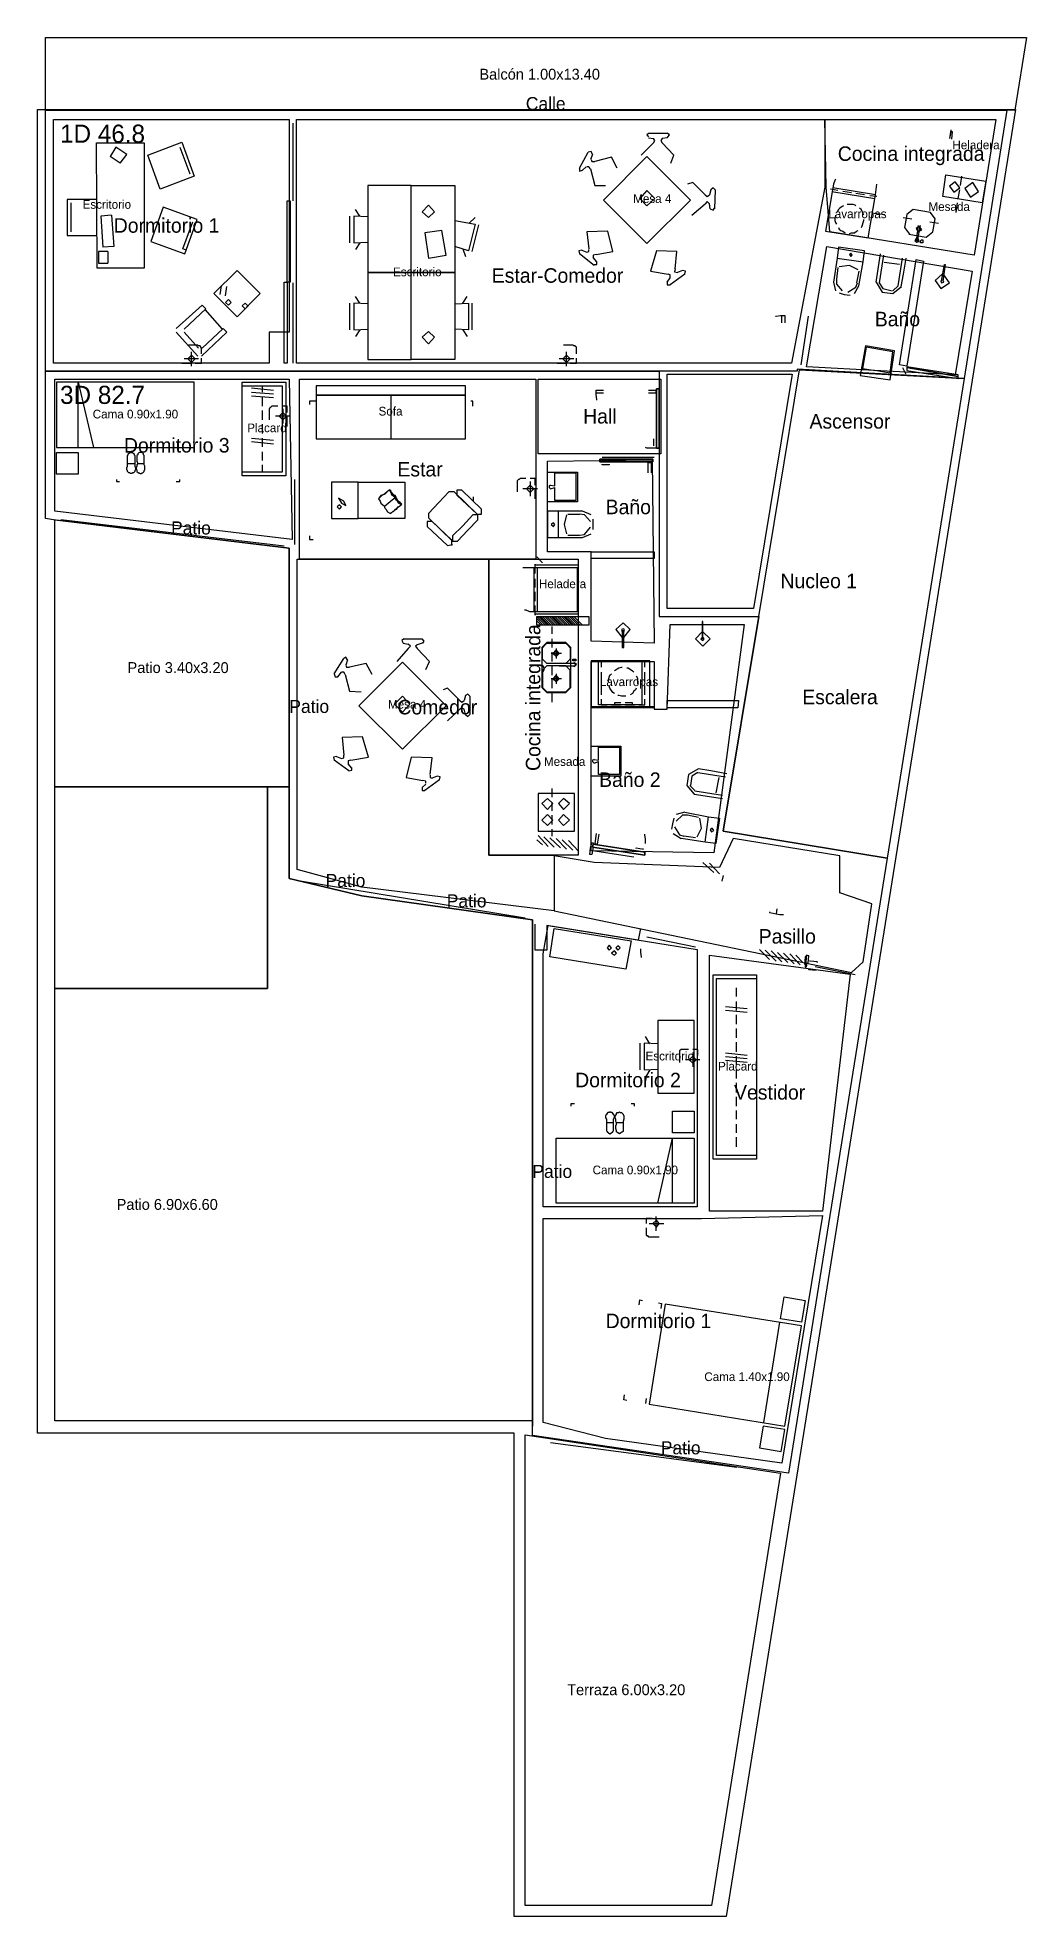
# Model space of a CAD drawing. Header units: metres. Extents: x 0 to 89.8, y 0 to 26.2.
# Drawn here: x 0 to 13.63, y 0 to 25.9 of the extents above; entities that cross this region are included whole.
import ezdxf

# ---------------------------------------------------------------- set-up
doc = ezdxf.new("R2010")
doc.units = ezdxf.units.M
for name, color, linetype in [('Trazo_Cotas', 9, 'Continuous'), ('Trazo_Entrada', 1, 'Continuous'), ('Trazo_Equipamiento', 8, 'Continuous'), ('Trazo_Estancias', 3, 'Continuous'), ('Trazo_Fachada', 30, 'Continuous'), ('Trazo_Medianeras', 8, 'Continuous'), ('Trazo_Nucleos', 252, 'Continuous'), ('Trazo_Pasillo', 9, 'Continuous'), ('Trazo_Patios', 3, 'Continuous'), ('Trazo_Puertas', 1, 'Continuous'), ('Trazo_Terreno', 7, 'Continuous'), ('Trazo_Unidad', 7, 'Continuous'), ('Trazo_Ventanas', 5, 'Continuous')]:
    doc.layers.add(name, color=color, linetype=linetype)

msp = doc.modelspace()

# ---------------------------------------------------------------- texts
at = {"layer": 'Trazo_Cotas'}
for s, p in [('Balcón 1.00x13.40', (6.09, 25.32)), ('Patio 3.40x3.20', (1.24, 17.14)), ('Patio 6.90x6.60', (1.09, 9.74)), ('Terraza 6.00x3.20', (7.3, 3.05))]:
    msp.add_text(s, height=0.15, dxfattribs=at).set_placement(p)
at = {"layer": 'Trazo_Equipamiento', "color": 8}
for s, p in [('Heladera', (12.61, 24.36)), ('Escritorio', (0.62, 23.54)), ('Mesa 4', (8.21, 23.62)), ('Mesada', (12.28, 23.51)), ('Lavarropas', (10.9, 23.41)), ('Escritorio', (4.9, 22.61)), ('Cama 0.90x1.90', (0.76, 20.65)), ('Sofa', (4.7, 20.69)), ('Placard', (2.89, 20.46)), ('Heladera', (6.91, 18.31)), ('Lavarropas', (7.75, 16.96)), ('Mesa 4', (4.83, 16.65)), ('Mesada', (6.98, 15.86)), ('Escritorio', (8.38, 11.8)), ('Placard', (9.38, 11.66)), ('Cama 0.90x1.90', (7.65, 10.23)), ('Cama 1.40x1.90', (9.19, 7.38))]:
    msp.add_text(s, height=0.12, dxfattribs=at).set_placement(p)
at = {"layer": 'Trazo_Estancias', "color": 30}
msp.add_text('Cocina integrada', height=0.2, dxfattribs=at).set_placement((11.03, 24.2))
at = {"layer": 'Trazo_Estancias', "color": 5}
for s, p in [('Dormitorio 1', (1.05, 23.21)), ('Dormitorio 3', (1.19, 20.18)), ('Dormitorio 2', (7.41, 11.43)), ('Dormitorio 1', (7.83, 8.11))]:
    msp.add_text(s, height=0.2, dxfattribs=at).set_placement(p)
at = {"layer": 'Trazo_Estancias', "color": 2}
for s, p in [('Estar-Comedor', (6.26, 22.52)), ('Estar', (4.96, 19.85))]:
    msp.add_text(s, height=0.2, dxfattribs=at).set_placement(p)
at = {"layer": 'Trazo_Estancias', "color": 4}
for s, p in [('Baño', (11.54, 21.92)), ('Baño', (7.83, 19.33)), ('Baño 2', (7.74, 15.57))]:
    msp.add_text(s, height=0.2, dxfattribs=at).set_placement(p)
at = {"layer": 'Trazo_Estancias', "color": 8}
for s, p in [('Hall', (7.52, 20.58)), ('Pasillo', (9.94, 13.41))]:
    msp.add_text(s, height=0.2, dxfattribs=at).set_placement(p)
at = {"layer": 'Trazo_Estancias', "color": 30}
msp.add_text('Cocina integrada', height=0.2, rotation=90, dxfattribs=at).set_placement((6.93, 15.79))
at = {"layer": 'Trazo_Estancias', "color": 40}
msp.add_text('Comedor', height=0.2, dxfattribs=at).set_placement((4.96, 16.57))
at = {"layer": 'Trazo_Estancias', "color": 6}
msp.add_text('Vestidor', height=0.2, dxfattribs=at).set_placement((9.6, 11.26))
at = {"layer": 'Trazo_Fachada'}
for s, p in [('Calle', (6.73, 24.9)), ('Patio', (1.84, 19.05)), ('Patio', (3.47, 16.59)), ('Patio', (3.97, 14.19)), ('Patio', (5.64, 13.91)), ('Patio', (6.82, 10.18)), ('Patio', (8.59, 6.37))]:
    msp.add_text(s, height=0.18, dxfattribs=at).set_placement(p)
at = {"layer": 'Trazo_Nucleos'}
for s, p in [('Ascensor', (10.64, 20.51)), ('Nucleo 1', (10.24, 18.31)), ('Escalera', (10.54, 16.71))]:
    msp.add_text(s, height=0.2, dxfattribs=at).set_placement(p)
at = {"layer": 'Trazo_Unidad'}
for s, p in [('1D 46.8', (0.31, 24.45)), ('3D 82.7', (0.31, 20.85))]:
    msp.add_text(s, height=0.25, dxfattribs=at).set_placement(p)

# ---------------------------------------------------------------- linework, layer by layer
at = {"layer": 'Trazo_Cotas'}
for points in [[(13.63, 25.9), (13.47, 24.9), (0.11, 24.9), (0.11, 25.9)], [(3.47, 18.86), (3.47, 15.57), (0.24, 15.57), (0.24, 19.25)], [(6.82, 13.74), (6.82, 6.83), (0.24, 6.83), (0.24, 12.79), (3.17, 12.79), (3.17, 15.57), (3.47, 15.57), (3.47, 14.31), (4.47, 14.07)], [(10.24, 6.11), (9.29, 0.15), (6.72, 0.15), (6.72, 6.64)]]:
    msp.add_lwpolyline(points, close=True, dxfattribs=at)
at = {"layer": 'Trazo_Entrada'}
for p, q in [((10.37, 21.3), (9.57, 21.3)), ((8.57, 21.11), (8.57, 20.26))]:
    msp.add_line(p, q, dxfattribs=at)
at = {"layer": 'Trazo_Equipamiento', "color": 8}
for p, q in [((12.59, 24.63), (12.57, 24.51)), ((12.59, 24.6), (12.57, 24.51)), ((11.55, 23.73), (11.57, 23.88)), ((12.72, 23.86), (12.74, 23.99)), ((11.03, 23.79), (10.93, 23.81)), ((10.95, 23.78), (11.54, 23.68)), ((11.22, 23.76), (11.1, 23.78)), ((11.4, 23.73), (11.28, 23.75)), ((11.57, 23.71), (11.47, 23.72)), ((12.66, 23.49), (12.68, 23.62)), ((12.69, 23.68), (12.71, 23.8)), ((11.53, 23.48), (11.68, 23.46)), ((11.93, 23.42), (12.05, 23.4)), ((11.98, 23.46), (11.95, 23.28)), ((12.07, 23.53), (11.98, 23.46)), ((12.31, 23.49), (12.07, 23.53)), ((12.3, 23.36), (12.42, 23.34)), ((12.37, 23.4), (12.31, 23.49)), ((12.34, 23.22), (12.37, 23.4)), ((11.95, 23.28), (12.02, 23.19)), ((12.01, 23.19), (12.25, 23.15)), ((12.14, 23.31), (12.11, 23.1)), ((12.13, 23.1), (12.17, 23.31)), ((12.25, 23.15), (12.34, 23.22)), ((11.02, 22.86), (11.38, 22.81)), ((11.56, 22.53), (11.62, 22.92)), ((11.66, 22.9), (11.6, 22.52)), ((11.88, 22.77), (11.67, 22.8)), ((11.86, 22.48), (11.92, 22.86)), ((11.03, 22.73), (11.01, 22.57)), ((11.01, 22.57), (11.01, 22.5)), ((11.19, 22.76), (11.05, 22.74)), ((11.31, 22.7), (11.19, 22.76)), ((11.32, 22.68), (11.29, 22.52)), ((10.97, 22.53), (11, 22.41)), ((11.01, 22.5), (11.09, 22.41)), ((11.05, 22.38), (11.12, 22.36)), ((11.12, 22.36), (11.2, 22.35)), ((11.17, 22.39), (11.28, 22.46)), ((11.26, 22.37), (11.32, 22.48)), ((11.28, 22.46), (11.3, 22.52)), ((11.56, 22.53), (11.64, 22.39)), ((11.6, 22.52), (11.65, 22.44)), ((11.64, 22.39), (11.79, 22.37)), ((11.65, 22.44), (11.78, 22.41)), ((11.79, 22.41), (11.86, 22.48)), ((11.79, 22.37), (11.91, 22.47)), ((10.26, 21.97), (10.26, 22.07)), ((2.12, 21.37), (2.12, 21.57)), ((7.29, 21.37), (7.29, 21.57)), ((1.99, 21.41), (2.11, 21.41)), ((2.22, 21.47), (2.02, 21.47)), ((7.16, 21.41), (7.28, 21.41)), ((7.39, 21.47), (7.19, 21.47)), ((11.92, 21.35), (11.97, 21.26)), ((7.8, 21), (7.7, 21)), ((3.38, 20.78), (3.38, 20.58)), ((3.48, 20.68), (3.28, 20.68)), ((3.44, 20.54), (3.44, 20.67)), ((6.79, 19.78), (6.79, 19.58)), ((7.07, 19.73), (7.13, 19.72)), ((7.07, 19.68), (7.13, 19.7)), ((6.89, 19.68), (6.69, 19.68)), ((6.86, 19.54), (6.86, 19.67)), ((7.18, 19.01), (7.18, 19.37)), ((7.29, 19.32), (7.26, 19.19)), ((7.26, 19.19), (7.29, 19.06)), ((7.31, 19.33), (7.47, 19.33)), ((7.54, 19.32), (7.47, 19.33)), ((7.63, 19.32), (7.51, 19.37)), ((7.62, 19.23), (7.54, 19.32)), ((7.66, 19.19), (7.66, 19.26)), ((7.66, 19.12), (7.66, 19.19)), ((7.31, 19.04), (7.47, 19.04)), ((7.47, 19.04), (7.54, 19.05)), ((7.51, 19.01), (7.63, 19.06)), ((7.54, 19.05), (7.62, 19.15)), ((6.88, 18.74), (6.96, 18.66)), ((6.84, 18.59), (6.69, 18.59)), ((6.86, 18.51), (6.86, 18.64)), ((6.86, 18.32), (6.86, 18.44)), ((6.89, 17.99), (6.89, 18.59)), ((6.86, 18.13), (6.86, 18.26)), ((6.86, 17.94), (6.86, 18.07)), ((6.88, 17.92), (7, 17.8)), ((6.88, 17.89), (6.97, 17.8)), ((6.91, 17.92), (7.03, 17.8)), ((6.93, 17.92), (7.05, 17.8)), ((6.96, 17.92), (7.08, 17.8)), ((6.99, 17.92), (7.11, 17.8)), ((7.02, 17.92), (7.14, 17.8)), ((7.05, 17.92), (7.17, 17.8)), ((7.08, 17.92), (7.2, 17.8)), ((7.1, 17.92), (7.22, 17.8)), ((7.13, 17.92), (7.25, 17.8)), ((7.16, 17.92), (7.28, 17.8)), ((7.19, 17.92), (7.31, 17.8)), ((7.22, 17.92), (7.34, 17.8)), ((7.25, 17.92), (7.37, 17.8)), ((7.27, 17.92), (7.39, 17.8)), ((7.3, 17.92), (7.42, 17.8)), ((7.33, 17.92), (7.45, 17.8)), ((7.36, 17.92), (7.48, 17.8)), ((7.39, 17.92), (7.51, 17.8)), ((6.88, 17.86), (6.94, 17.8)), ((7.09, 17.78), (7.09, 17.68)), ((7.02, 17.56), (6.95, 17.49)), ((6.95, 17.49), (6.95, 16.94)), ((7.02, 17.56), (6.96, 17.49)), ((6.96, 17.33), (6.96, 17.49)), ((7.28, 17.56), (7.02, 17.56)), ((7.02, 17.55), (7.28, 17.55)), ((7.22, 17.41), (7.08, 17.41)), ((7.09, 17.61), (7.09, 17.49)), ((7.09, 17.43), (7.09, 17.3)), ((7.15, 17.48), (7.15, 17.34)), ((7.35, 17.49), (7.28, 17.56)), ((7.34, 17.49), (7.28, 17.56)), ((7.34, 17.49), (7.34, 17.33)), ((7.35, 16.94), (7.35, 17.49)), ((6.96, 17.33), (7.02, 17.27)), ((7.02, 17.24), (6.96, 17.18)), ((6.96, 17.18), (6.96, 16.94)), ((7.28, 17.27), (7.02, 17.27)), ((7.28, 17.24), (7.02, 17.24)), ((7.09, 17.24), (7.09, 17.11)), ((7.15, 17.13), (7.15, 16.99)), ((7.4, 17.27), (7.19, 17.27)), ((7.19, 17.24), (7.4, 17.24)), ((7.28, 17.27), (7.34, 17.33)), ((7.34, 17.18), (7.28, 17.24)), ((7.34, 16.94), (7.34, 17.18)), ((7.77, 17.15), (7.77, 17.03)), ((8.04, 17.3), (7.91, 17.3)), ((8.23, 17.3), (8.1, 17.3)), ((8.37, 17.03), (8.37, 17.15)), ((6.95, 16.94), (7.02, 16.87)), ((6.96, 16.94), (7.02, 16.88)), ((7.02, 16.88), (7.28, 16.88)), ((7.02, 16.87), (7.28, 16.87)), ((7.22, 17.06), (7.08, 17.06)), ((7.09, 17.05), (7.09, 16.93)), ((7.09, 16.86), (7.09, 16.74)), ((7.28, 16.87), (7.35, 16.94)), ((7.28, 16.88), (7.34, 16.94)), ((7.77, 16.97), (7.77, 16.84)), ((8.37, 16.84), (8.37, 16.97)), ((7.77, 16.78), (7.77, 16.7)), ((7.77, 16.7), (7.85, 16.7)), ((7.91, 16.7), (8.04, 16.7)), ((7.95, 16.7), (8.04, 16.7)), ((8.1, 16.7), (8.23, 16.7)), ((7.67, 15.95), (7.73, 15.94)), ((7.67, 15.9), (7.73, 15.92)), ((9.11, 15.82), (8.97, 15.74)), ((7.09, 15.55), (7.09, 15.43)), ((8.97, 15.74), (8.95, 15.59)), ((8.95, 15.59), (9.05, 15.47)), ((8.99, 15.59), (9.06, 15.52)), ((9.02, 15.72), (9, 15.59)), ((9.1, 15.77), (9.02, 15.72)), ((9.1, 15.77), (9.48, 15.71)), ((9.39, 15.7), (9.35, 15.49)), ((7.09, 15.36), (7.09, 15.24)), ((9.05, 15.47), (9.44, 15.41)), ((9.44, 15.45), (9.06, 15.51)), ((7.09, 15.18), (7.09, 15.05)), ((8.75, 15.06), (8.74, 14.99)), ((8.77, 15.14), (8.75, 15.06)), ((8.92, 15.22), (8.8, 15.19)), ((8.89, 15.18), (8.8, 15.1)), ((8.96, 15.18), (8.89, 15.18)), ((9.11, 15.15), (8.96, 15.18)), ((9.15, 15), (9.13, 15.14)), ((9.2, 14.81), (9.25, 15.16)), ((6.88, 14.84), (6.96, 14.77)), ((6.9, 14.9), (7.04, 14.75)), ((6.98, 14.88), (7.12, 14.74)), ((7.06, 14.87), (7.21, 14.73)), ((7.09, 14.99), (7.09, 14.89)), ((7.15, 14.86), (7.29, 14.71)), ((7.23, 14.84), (7.38, 14.7)), ((7.32, 14.83), (7.46, 14.68)), ((8.76, 14.93), (8.87, 14.86)), ((8.78, 15.02), (8.85, 14.91)), ((8.85, 14.91), (8.91, 14.89)), ((9.07, 14.87), (8.91, 14.89)), ((9.09, 14.88), (9.15, 15)), ((9.17, 14.53), (9.32, 14.39)), ((9.26, 14.52), (9.4, 14.37)), ((9.45, 14.35), (9.43, 14.27)), ((10.19, 13.89), (10.18, 13.82)), ((9.95, 13.33), (10.09, 13.19)), ((10.03, 13.32), (10.18, 13.17)), ((10.11, 13.31), (10.26, 13.16)), ((10.2, 13.29), (10.34, 13.15)), ((10.28, 13.28), (10.43, 13.13)), ((10.37, 13.27), (10.51, 13.12)), ((10.45, 13.25), (10.55, 13.15)), ((9.13, 11.81), (8.93, 11.81)), ((9.03, 11.91), (9.03, 11.71)), ((8.52, 9.65), (8.52, 9.45)), ((8.43, 9.55), (8.63, 9.55))]:
    msp.add_line(p, q, dxfattribs=at)
at = {"layer": 'Trazo_Equipamiento', "color": 9}
for p, q in [((0.82, 22.72), (0.81, 24.45)), ((0.81, 24.45), (1.47, 24.45)), ((1.47, 24.45), (1.47, 22.72)), ((1.52, 24.28), (1.99, 24.46)), ((1.96, 24.39), (2.1, 24.02)), ((8.49, 24.45), (8.32, 24.28)), ((8.42, 24.52), (8.49, 24.51)), ((8.43, 24.58), (8.68, 24.58)), ((8.68, 24.52), (8.61, 24.51)), ((8.77, 24.28), (8.61, 24.45)), ((1.14, 24.17), (1, 24.26)), ((1.14, 24.17), (1.23, 24.29)), ((1.69, 23.81), (1.52, 24.28)), ((7.47, 24.1), (7.59, 24.32)), ((7.51, 24.07), (7.56, 24.12)), ((7.65, 24.29), (7.62, 24.22)), ((7.62, 24.09), (7.68, 23.86)), ((7.91, 24.25), (7.68, 24.19)), ((7.99, 24.1), (7.91, 24.25)), ((8.73, 24.17), (8.77, 24.28)), ((7.68, 23.86), (7.83, 23.86)), ((9.03, 23.9), (8.96, 23.88)), ((9.2, 23.73), (9.03, 23.9)), ((0.81, 23.67), (0.41, 23.67)), ((0.46, 23.62), (0.46, 23.22)), ((9.02, 23.45), (9.2, 23.61)), ((9.28, 23.8), (9.26, 23.73)), ((9.27, 23.54), (9.26, 23.61)), ((9.34, 23.8), (9.33, 23.54)), ((1.02, 23.45), (0.87, 23.44)), ((0.87, 23.44), (0.9, 23.01)), ((1.02, 23.45), (1.05, 23.02)), ((1.73, 23.56), (1.56, 23.09)), ((2.2, 23.39), (1.73, 23.56)), ((2.03, 22.92), (2.2, 23.39)), ((4.3, 23.44), (4.3, 23.07)), ((4.44, 23.44), (4.38, 23.53)), ((5.95, 23.34), (6.03, 23.42)), ((5.99, 22.95), (6.08, 23.32)), ((1.56, 23.09), (2.03, 22.92)), ((4.44, 23.07), (4.38, 22.98)), ((7.57, 23.22), (7.6, 22.99)), ((0.97, 22.95), (0.84, 22.95)), ((1.05, 23.02), (0.9, 23.01)), ((0.97, 22.95), (0.97, 22.79)), ((5.86, 22.99), (5.9, 22.88)), ((7.67, 22.76), (7.47, 22.92)), ((7.5, 22.97), (7.57, 22.94)), ((7.71, 22.81), (7.66, 22.87)), ((7.7, 22.91), (7.93, 22.95)), ((8.79, 22.71), (8.81, 22.95)), ((1.47, 22.72), (0.82, 22.72)), ((8.45, 22.68), (8.69, 22.64)), ((8.68, 22.53), (8.72, 22.59)), ((8.92, 22.64), (8.72, 22.49)), ((8.89, 22.69), (8.82, 22.66)), ((2.53, 22.48), (2.51, 22.36)), ((2.59, 22.34), (2.61, 22.47)), ((4.44, 22.24), (4.38, 22.33)), ((5.86, 22.24), (5.92, 22.33)), ((1.91, 21.89), (2.27, 22.21)), ((2.55, 21.88), (2.31, 22.15)), ((4.3, 22.24), (4.3, 21.87)), ((5.99, 21.87), (5.99, 22.24)), ((2.21, 21.51), (1.91, 21.84)), ((2.02, 21.84), (2.22, 21.62)), ((4.44, 21.87), (4.38, 21.78)), ((5.86, 21.87), (5.92, 21.78)), ((0.56, 20.25), (0.56, 21.15)), ((0.56, 21.15), (0.77, 20.25)), ((2.95, 21.07), (3.25, 21.04)), ((2.95, 21.07), (3.25, 21.04)), ((2.95, 21.01), (3.25, 20.99)), ((2.95, 21.01), (3.25, 20.99)), ((3.1, 21.01), (3.1, 21.1)), ((3.1, 21.01), (3.1, 21.1)), ((2.95, 20.96), (3.25, 20.94)), ((2.95, 20.96), (3.25, 20.94)), ((3.1, 20.82), (3.1, 20.94)), ((3.1, 20.82), (3.1, 20.94)), ((3.1, 20.63), (3.1, 20.76)), ((3.1, 20.63), (3.1, 20.76)), ((4.87, 20.97), (4.87, 20.37)), ((3.1, 20.44), (3.1, 20.57)), ((3.1, 20.44), (3.1, 20.57)), ((2.95, 20.38), (3.25, 20.35)), ((2.95, 20.38), (3.25, 20.35)), ((2.95, 20.33), (3.25, 20.3)), ((2.95, 20.33), (3.25, 20.3)), ((3.1, 20.26), (3.1, 20.38)), ((3.1, 20.26), (3.1, 20.38)), ((1.24, 20.03), (1.34, 20.03)), ((1.38, 20.03), (1.47, 20.03)), ((3.1, 20.07), (3.1, 20.19)), ((3.1, 20.07), (3.1, 20.19)), ((3.1, 19.91), (3.1, 20.01)), ((3.1, 19.91), (3.1, 20.01)), ((5.39, 19.34), (5.53, 19.49)), ((5.67, 19.64), (5.53, 19.49)), ((5.74, 19.64), (5.67, 19.64)), ((6.07, 19.32), (5.74, 19.64)), ((5.85, 19.66), (5.78, 19.66)), ((5.78, 19.66), (5.78, 19.59)), ((5.78, 19.59), (6.06, 19.33)), ((6.12, 19.4), (5.85, 19.66)), ((6.01, 19.51), (6.01, 19.57)), ((5.37, 19.23), (5.37, 19.16)), ((5.44, 19.23), (5.37, 19.23)), ((5.39, 19.34), (5.39, 19.28)), ((5.72, 18.96), (5.39, 19.28)), ((5.44, 19.23), (5.71, 18.97)), ((6.06, 19.33), (6.12, 19.33)), ((6.12, 19.33), (6.12, 19.4)), ((5.65, 18.9), (5.37, 19.16)), ((5.65, 18.9), (5.72, 18.91)), ((5.71, 18.9), (5.71, 18.97)), ((5.11, 17.48), (4.95, 17.3)), ((5.04, 17.55), (5.11, 17.54)), ((5.05, 17.61), (5.3, 17.61)), ((5.3, 17.55), (5.23, 17.53)), ((5.4, 17.3), (5.23, 17.48)), ((4.09, 17.13), (4.22, 17.34)), ((4.14, 17.09), (4.19, 17.15)), ((4.24, 17.12), (4.3, 16.89)), ((4.27, 17.32), (4.25, 17.25)), ((4.53, 17.27), (4.3, 17.22)), ((4.61, 17.12), (4.53, 17.27)), ((5.35, 17.19), (5.4, 17.3)), ((4.3, 16.89), (4.46, 16.88)), ((5.65, 16.93), (5.59, 16.91)), ((5.82, 16.76), (5.65, 16.93)), ((5.65, 16.48), (5.82, 16.64)), ((5.9, 16.83), (5.88, 16.76)), ((5.9, 16.57), (5.88, 16.64)), ((5.96, 16.82), (5.96, 16.57)), ((4.2, 16.25), (4.22, 16.01)), ((4.29, 15.79), (4.09, 15.94)), ((4.12, 15.99), (4.19, 15.96)), ((4.33, 15.83), (4.28, 15.89)), ((4.32, 15.94), (4.56, 15.98)), ((5.41, 15.74), (5.44, 15.97)), ((5.08, 15.7), (5.31, 15.66)), ((5.3, 15.56), (5.35, 15.61)), ((5.54, 15.67), (5.34, 15.52)), ((5.51, 15.72), (5.44, 15.69)), ((9.63, 12.8), (9.63, 12.68)), ((9.63, 12.8), (9.63, 12.68)), ((9.78, 12.51), (9.48, 12.54)), ((9.78, 12.51), (9.48, 12.54)), ((9.78, 12.46), (9.48, 12.49)), ((9.78, 12.46), (9.48, 12.49)), ((9.63, 12.61), (9.63, 12.49)), ((9.63, 12.61), (9.63, 12.49)), ((9.63, 12.43), (9.63, 12.3)), ((9.63, 12.43), (9.63, 12.3)), ((9.63, 12.24), (9.63, 12.11)), ((9.63, 12.24), (9.63, 12.11)), ((8.3, 12.04), (8.3, 11.67)), ((8.44, 12.03), (8.38, 12.13)), ((9.63, 12.05), (9.63, 11.92)), ((9.63, 12.05), (9.63, 11.92)), ((8.44, 11.67), (8.38, 11.57)), ((9.78, 11.87), (9.48, 11.9)), ((9.78, 11.87), (9.48, 11.9)), ((9.78, 11.82), (9.48, 11.85)), ((9.78, 11.82), (9.48, 11.85)), ((9.78, 11.77), (9.48, 11.8)), ((9.78, 11.77), (9.48, 11.8)), ((9.63, 11.86), (9.63, 11.74)), ((9.63, 11.86), (9.63, 11.74)), ((9.63, 11.67), (9.63, 11.55)), ((9.63, 11.67), (9.63, 11.55)), ((9.63, 11.49), (9.63, 11.36)), ((9.63, 11.49), (9.63, 11.36)), ((9.63, 11.3), (9.63, 11.17)), ((9.63, 11.3), (9.63, 11.17)), ((7.94, 10.94), (7.85, 10.94)), ((8.07, 10.94), (7.98, 10.94)), ((9.63, 11.11), (9.63, 10.99)), ((9.63, 11.11), (9.63, 10.99)), ((9.63, 10.92), (9.63, 10.8)), ((9.63, 10.92), (9.63, 10.8)), ((8.55, 9.83), (8.75, 10.73)), ((8.75, 9.83), (8.75, 10.73)), ((9.63, 10.74), (9.63, 10.61)), ((9.63, 10.74), (9.63, 10.61)), ((10.01, 6.81), (10.23, 8.19)), ((8.39, 7.14), (8.38, 7.07))]:
    msp.add_line(p, q, dxfattribs=at)
for points in [[(1.23, 24.29), (1.08, 24.39), (1, 24.26)], [(1.99, 24.46), (2.16, 23.99), (1.69, 23.81)], [(8.43, 24.58), (8.4, 24.56), (8.42, 24.53)], [(8.49, 24.45), (8.51, 24.48), (8.49, 24.51)], [(8.61, 24.51), (8.59, 24.48), (8.61, 24.45)], [(8.68, 24.52), (8.71, 24.56), (8.68, 24.58)], [(7.47, 24.1), (7.47, 24.06), (7.51, 24.07)], [(7.62, 24.09), (7.6, 24.12), (7.57, 24.12)], [(7.65, 24.29), (7.63, 24.33), (7.59, 24.32)], [(7.63, 24.22), (7.64, 24.19), (7.68, 24.19)], [(9.34, 23.8), (9.31, 23.83), (9.28, 23.8)], [(0.41, 23.67), (0.41, 23.17), (0.81, 23.17)], [(9.2, 23.73), (9.23, 23.71), (9.26, 23.73)], [(9.26, 23.61), (9.23, 23.64), (9.2, 23.61)], [(2.05, 22.97), (2, 22.99), (2.14, 23.36)], [(4.55, 23.43), (4.36, 23.44), (4.36, 23.07), (4.55, 23.08)], [(5.75, 23.38), (6.03, 23.33), (5.94, 22.96), (5.75, 23.02)], [(9.27, 23.54), (9.31, 23.52), (9.33, 23.55)], [(7.93, 22.95), (7.86, 23.23), (7.57, 23.22)], [(0.84, 22.95), (0.84, 22.79), (0.97, 22.79)], [(7.5, 22.97), (7.46, 22.96), (7.47, 22.92)], [(7.57, 22.94), (7.6, 22.95), (7.6, 22.98)], [(7.7, 22.91), (7.66, 22.9), (7.66, 22.87)], [(7.67, 22.77), (7.71, 22.77), (7.71, 22.81)], [(8.81, 22.95), (8.53, 22.96), (8.45, 22.68)], [(8.72, 22.59), (8.72, 22.63), (8.69, 22.64)], [(8.79, 22.71), (8.78, 22.67), (8.82, 22.66)], [(8.92, 22.64), (8.93, 22.68), (8.89, 22.69)], [(8.68, 22.53), (8.68, 22.49), (8.72, 22.49)], [(2.27, 22.21), (2.32, 22.16), (2.02, 21.88)], [(4.55, 22.23), (4.36, 22.24), (4.36, 21.87), (4.55, 21.88)], [(5.75, 22.23), (5.94, 22.24), (5.94, 21.87), (5.75, 21.88)], [(2.27, 21.62), (2.56, 21.89), (2.61, 21.84), (2.26, 21.51)], [(3.84, 20.89), (3.75, 20.89), (3.75, 20.84)], [(6, 20.82), (6, 20.89), (5.97, 20.89)], [(1.09, 19.81), (1.09, 19.78), (1.13, 19.78)], [(1.91, 19.78), (1.96, 19.78), (1.96, 19.81)], [(4.7, 19.54), (4.75, 19.59), (4.79, 19.61), (4.83, 19.65), (4.85, 19.66), (4.87, 19.63), (4.88, 19.6), (4.91, 19.58), (4.93, 19.56)], [(4.7, 19.54), (4.72, 19.51), (4.73, 19.48), (4.76, 19.46), (4.78, 19.44)], [(4.71, 19.55), (4.72, 19.57), (4.74, 19.59), (4.78, 19.61), (4.8, 19.63), (4.82, 19.64), (4.84, 19.66), (4.86, 19.67), (4.87, 19.64), (4.89, 19.61), (4.92, 19.59), (4.94, 19.57)], [(4.86, 19.34), (4.83, 19.36), (4.81, 19.39), (4.79, 19.41), (4.78, 19.44), (4.94, 19.57)], [(4.86, 19.34), (4.87, 19.35), (4.91, 19.37), (4.93, 19.39), (4.95, 19.4), (4.96, 19.42), (4.98, 19.43), (5.02, 19.47), (5, 19.49), (4.97, 19.51), (4.95, 19.54), (4.94, 19.57)], [(4.86, 19.34), (4.88, 19.35), (4.9, 19.37), (4.92, 19.38), (4.93, 19.4), (4.95, 19.41), (4.97, 19.43), (4.99, 19.44), (5.01, 19.46), (4.98, 19.48), (4.96, 19.51), (4.94, 19.53), (4.93, 19.56)], [(6, 19.32), (5.86, 19.17), (5.72, 19.03)], [(5.79, 18.96), (5.93, 19.11), (6.07, 19.25)], [(6.07, 19.25), (6.07, 19.32), (6, 19.32)], [(3.75, 19.03), (3.75, 18.98), (3.8, 18.98)], [(5.72, 19.03), (5.72, 18.96), (5.79, 18.96)], [(4.27, 17.32), (4.25, 17.36), (4.22, 17.34)], [(5.05, 17.61), (5.02, 17.59), (5.04, 17.55)], [(5.11, 17.48), (5.14, 17.51), (5.11, 17.54)], [(5.23, 17.53), (5.21, 17.51), (5.23, 17.48)], [(5.31, 17.55), (5.33, 17.58), (5.3, 17.61)], [(4.09, 17.13), (4.1, 17.09), (4.14, 17.09)], [(4.24, 17.12), (4.22, 17.15), (4.19, 17.15)], [(4.25, 17.25), (4.26, 17.22), (4.3, 17.22)], [(5.96, 16.82), (5.93, 16.85), (5.9, 16.83)], [(5.82, 16.76), (5.85, 16.74), (5.88, 16.76)], [(5.88, 16.64), (5.85, 16.66), (5.82, 16.64)], [(5.9, 16.57), (5.93, 16.54), (5.96, 16.57)], [(4.56, 15.98), (4.48, 16.26), (4.2, 16.25)], [(4.12, 15.99), (4.08, 15.98), (4.09, 15.94)], [(4.19, 15.96), (4.22, 15.97), (4.22, 16.01)], [(4.32, 15.94), (4.28, 15.93), (4.28, 15.89)], [(4.29, 15.79), (4.33, 15.8), (4.33, 15.84)], [(5.44, 15.97), (5.15, 15.98), (5.08, 15.7)], [(5.3, 15.56), (5.3, 15.52), (5.34, 15.52)], [(5.35, 15.62), (5.35, 15.65), (5.31, 15.66)], [(5.41, 15.73), (5.41, 15.7), (5.44, 15.69)], [(5.54, 15.67), (5.55, 15.71), (5.51, 15.72)], [(8.55, 12.03), (8.36, 12.04), (8.36, 11.67), (8.55, 11.68)], [(7.4, 11.2), (7.35, 11.2), (7.35, 11.17)], [(8.23, 11.17), (8.23, 11.2), (8.18, 11.2)], [(8.29, 8.43), (8.3, 8.5), (8.34, 8.49)], [(8.56, 8.46), (8.6, 8.45), (8.59, 8.38)], [(8.12, 7.11), (8.08, 7.12), (8.09, 7.19)]]:
    msp.add_lwpolyline(points, dxfattribs=at)
at = {"layer": 'Trazo_Equipamiento', "color": 8}
for points in [[(12.6, 24.5), (12.61, 24.6), (12.59, 24.6)], [(11, 23.95), (10.99, 23.93), (10.97, 23.88), (10.96, 23.83)], [(11.11, 23.58), (11.09, 23.57), (11.06, 23.55), (11.04, 23.53), (11.02, 23.5)], [(11.28, 23.58), (11.27, 23.59), (11.24, 23.6), (11.16, 23.6)], [(11, 23.45), (11, 23.44), (10.99, 23.41), (10.99, 23.38), (11, 23.35), (11.01, 23.33)], [(11.39, 23.45), (11.38, 23.47), (11.37, 23.5), (11.35, 23.53), (11.33, 23.55)], [(11.35, 23.28), (11.36, 23.29), (11.39, 23.38), (11.39, 23.39)], [(11.04, 23.28), (11.05, 23.26), (11.07, 23.24), (11.1, 23.23), (11.13, 23.21)], [(11.19, 23.2), (11.22, 23.21), (11.26, 23.21), (11.29, 23.23), (11.31, 23.24)], [(12.11, 23.13), (12.09, 23.1), (12.12, 23.08), (12.15, 23.09), (12.14, 23.13)], [(12.11, 23.12), (12.1, 23.1), (12.12, 23.08), (12.14, 23.09), (12.14, 23.12)], [(11.32, 22.48), (11.38, 22.81), (11.4, 22.96), (11.04, 23.01), (11.02, 22.86), (10.97, 22.53)], [(11.97, 22.86), (11.93, 22.64), (11.9, 22.47)], [(12.47, 22.64), (12.37, 22.55), (12.45, 22.44), (12.57, 22.52), (12.49, 22.63)], [(12.46, 22.56), (12.45, 22.54), (12.46, 22.52), (12.49, 22.53), (12.48, 22.56)], [(12.46, 22.54), (12.5, 22.77), (12.51, 22.77), (12.48, 22.54)], [(10.17, 22.06), (10.18, 22.06), (10.24, 22.07), (10.3, 22.07)], [(10.26, 22.07), (10.3, 22.07), (10.3, 21.97)], [(2.26, 21.54), (2.26, 21.62), (2.25, 21.63), (2.25, 21.64), (2.24, 21.64), (2.24, 21.65), (2.22, 21.65), (2.21, 21.66), (2.08, 21.66)], [(7.43, 21.54), (7.43, 21.63), (7.42, 21.64), (7.41, 21.64), (7.41, 21.65), (7.39, 21.65), (7.38, 21.66), (7.25, 21.66)], [(11.57, 21.31), (11.75, 21.28), (11.79, 21.57), (11.42, 21.63), (11.37, 21.34), (11.55, 21.31)], [(2.17, 21.41), (2.26, 21.41), (2.26, 21.48)], [(7.34, 21.41), (7.43, 21.41), (7.43, 21.48)], [(7.71, 20.9), (7.71, 20.91), (7.7, 20.98), (7.7, 21.04)], [(7.7, 21), (7.7, 21.04), (7.8, 21.04)], [(8.42, 21.04), (8.52, 21.04), (8.52, 21), (8.42, 21)], [(3.31, 20.82), (3.23, 20.82), (3.21, 20.8), (3.2, 20.8), (3.2, 20.79), (3.19, 20.78), (3.19, 20.63)], [(3.44, 20.73), (3.44, 20.82), (3.37, 20.82)], [(8.53, 20.24), (8.4, 20.24), (8.38, 20.25)], [(8.49, 20.37), (8.49, 20.27)], [(7.88, 20.02), (7.88, 20.01), (7.78, 20.01), (7.78, 20.02)], [(8.46, 19.9), (8.46, 20.04), (8.41, 20.04), (8.41, 19.9)], [(6.73, 19.82), (6.65, 19.82), (6.64, 19.81), (6.63, 19.81), (6.61, 19.79), (6.61, 19.64)], [(6.86, 19.73), (6.86, 19.82), (6.79, 19.82)], [(7.07, 19.73), (7.05, 19.72), (7.05, 19.7), (7.07, 19.68)], [(7.13, 19.72), (7.13, 19.9), (7.42, 19.9), (7.42, 19.52), (7.13, 19.52), (7.13, 19.7)], [(7.51, 19.37), (7.03, 19.37), (7.03, 19.01), (7.51, 19.01)], [(6.86, 18.64), (6.86, 18.63), (7.45, 18.63), (7.45, 17.95), (6.86, 17.95), (6.86, 17.94)], [(6.71, 18.01), (6.73, 18.01), (6.78, 17.99), (6.84, 17.99)], [(8.08, 17.63), (8.17, 17.74), (8.07, 17.83), (7.97, 17.74), (8.06, 17.63)], [(8.08, 17.71), (8.09, 17.74), (8.07, 17.75), (8.05, 17.74), (8.06, 17.71)], [(8.06, 17.73), (8.06, 17.49), (8.08, 17.49), (8.08, 17.73)], [(9.16, 17.71), (9.07, 17.61), (9.17, 17.51), (9.27, 17.61), (9.17, 17.71)], [(9.16, 17.63), (9.14, 17.61), (9.17, 17.59), (9.19, 17.61), (9.18, 17.63)], [(9.17, 17.61), (9.17, 17.85), (9.16, 17.85), (9.16, 17.61)], [(7.37, 17.24), (7.4, 17.23), (7.43, 17.26), (7.4, 17.28), (7.37, 17.27)], [(7.38, 17.24), (7.4, 17.23), (7.42, 17.26), (7.4, 17.28), (7.38, 17.27)], [(7.85, 17.3), (7.77, 17.3), (7.77, 17.22)], [(7.87, 17.02), (7.87, 17.05), (7.89, 17.11), (7.91, 17.13)], [(7.95, 17.17), (7.96, 17.18), (7.99, 17.2), (8.01, 17.21), (8.05, 17.22), (8.06, 17.22)], [(8.12, 17.21), (8.14, 17.21), (8.2, 17.17), (8.22, 17.15)], [(8.25, 17.1), (8.27, 17.07), (8.27, 16.99)], [(8.37, 17.22), (8.37, 17.3), (8.29, 17.3)], [(7.95, 16.86), (7.93, 16.87), (7.89, 16.93), (7.88, 16.96)], [(8.25, 16.93), (8.24, 16.91), (8.22, 16.89), (8.2, 16.86), (8.17, 16.84)], [(8.04, 16.73), (7.95, 16.73), (7.95, 16.7)], [(8.11, 16.82), (8.05, 16.82), (8.01, 16.83), (8, 16.83)], [(8.1, 16.7), (8.2, 16.7), (8.2, 16.73), (8.1, 16.73)], [(8.29, 16.7), (8.37, 16.7), (8.37, 16.78)], [(7.73, 15.94), (7.73, 16.12), (8.02, 16.12), (8.02, 15.74), (7.73, 15.74), (7.73, 15.92)], [(7.67, 15.95), (7.65, 15.94), (7.65, 15.92), (7.67, 15.9)], [(9.5, 15.75), (9.28, 15.79), (9.11, 15.82)], [(8.92, 15.22), (9.25, 15.16), (9.4, 15.14), (9.35, 14.79), (9.2, 14.81), (8.87, 14.86)], [(7.7, 14.93), (7.68, 14.79), (7.72, 14.78), (7.74, 14.92)], [(8.38, 14.79), (8.38, 14.85), (8.37, 14.91), (8.37, 14.92)], [(8.25, 14.72), (8.25, 14.73), (8.35, 14.71), (8.34, 14.71)], [(10.09, 13.85), (10.09, 13.84), (10.14, 13.83), (10.18, 13.82)], [(10.19, 13.89), (10.18, 13.82), (10.23, 13.81), (10.28, 13.81)], [(8.31, 13.62), (8.28, 13.46), (7.02, 13.66), (7.02, 13.32), (6.86, 13.32), (6.86, 13.68)], [(8.31, 13.34), (8.31, 13.29), (8.32, 13.23), (8.32, 13.22)], [(10.73, 13.04), (10.63, 13.05), (10.63, 13.06)], [(10.74, 13.15), (10.75, 13.16), (10.65, 13.17), (10.64, 13.17)], [(8.97, 11.95), (8.87, 11.95), (8.85, 11.93), (8.85, 11.77)], [(9.1, 11.87), (9.1, 11.95), (9.03, 11.95)], [(8.47, 9.62), (8.39, 9.62), (8.39, 9.55)], [(8.39, 9.49), (8.39, 9.39), (8.4, 9.39), (8.4, 9.38), (8.41, 9.38), (8.42, 9.37), (8.57, 9.37)]]:
    msp.add_lwpolyline(points, dxfattribs=at)
at = {"layer": 'Trazo_Equipamiento', "color": 9}
for points in [[(8.4, 23.06), (9, 23.66), (8.4, 24.26), (7.8, 23.66)], [(5.15, 22.66), (5.15, 23.86), (4.55, 23.86), (4.55, 22.66)], [(5.15, 22.66), (5.15, 23.86), (5.75, 23.86), (5.75, 22.66)], [(5.39, 23.42), (5.47, 23.5), (5.39, 23.59), (5.3, 23.5)], [(8.4, 23.58), (8.51, 23.68), (8.4, 23.79), (8.3, 23.68)], [(5.63, 22.9), (5.57, 23.24), (5.34, 23.21), (5.39, 22.86)], [(2.75, 22.05), (3.07, 22.37), (2.75, 22.69), (2.43, 22.37)], [(5.15, 21.46), (5.15, 22.66), (4.55, 22.66), (4.55, 21.46)], [(5.15, 21.46), (5.15, 22.66), (5.75, 22.66), (5.75, 21.46)], [(2.63, 22.21), (2.67, 22.25), (2.63, 22.29), (2.59, 22.25)], [(2.86, 22.16), (2.9, 22.2), (2.86, 22.24), (2.82, 22.2)], [(5.39, 21.68), (5.47, 21.77), (5.39, 21.85), (5.3, 21.77)], [(2.16, 20.25), (2.16, 21.15), (0.26, 21.15), (0.26, 20.25)], [(2.82, 19.86), (2.82, 21.15), (3.42, 21.15), (3.42, 19.86)], [(2.82, 19.91), (2.82, 21.1), (3.37, 21.1), (3.37, 19.91)], [(5.9, 20.97), (5.9, 21.1), (3.84, 21.1), (3.84, 20.97)], [(3.84, 20.97), (3.84, 20.37), (5.9, 20.37), (5.9, 20.97)], [(0.26, 19.88), (0.26, 20.18), (0.56, 20.18), (0.56, 19.88)], [(1.28, 19.89), (1.27, 19.9), (1.26, 19.9), (1.24, 19.92), (1.24, 19.93), (1.23, 19.94), (1.23, 19.97), (1.24, 19.99), (1.24, 20.14), (1.25, 20.15), (1.25, 20.16), (1.27, 20.18), (1.31, 20.18), (1.33, 20.16), (1.33, 20.15), (1.34, 20.14), (1.34, 19.99), (1.35, 19.97), (1.35, 19.94), (1.34, 19.93), (1.34, 19.92), (1.32, 19.9), (1.31, 19.9), (1.3, 19.89)], [(1.43, 19.89), (1.44, 19.9), (1.45, 19.9), (1.47, 19.92), (1.47, 19.93), (1.48, 19.94), (1.48, 19.99), (1.47, 20.01), (1.47, 20.14), (1.46, 20.15), (1.46, 20.16), (1.44, 20.18), (1.4, 20.18), (1.38, 20.16), (1.38, 20.15), (1.37, 20.14), (1.37, 20.06), (1.38, 20.03), (1.37, 20.01), (1.37, 19.99), (1.36, 19.97), (1.36, 19.95), (1.37, 19.94), (1.37, 19.92), (1.39, 19.9), (1.4, 19.9), (1.41, 19.89)], [(4.05, 19.77), (4.05, 19.27), (4.42, 19.27), (4.42, 19.77)], [(5.06, 19.77), (5.06, 19.27), (4.42, 19.27), (4.42, 19.77)], [(4.16, 19.4), (4.19, 19.43), (4.16, 19.46), (4.13, 19.43)], [(4.15, 19.55), (4.19, 19.48), (4.25, 19.45), (4.22, 19.51)], [(5.03, 16.09), (5.63, 16.69), (5.03, 17.29), (4.43, 16.69)], [(5.03, 16.6), (5.13, 16.71), (5.03, 16.82), (4.92, 16.71)], [(8.18, 13.45), (8.11, 13.06), (7.06, 13.23), (7.12, 13.62)], [(7.88, 13.32), (7.91, 13.35), (7.88, 13.39), (7.85, 13.35)], [(7.95, 13.25), (7.98, 13.28), (7.95, 13.31), (7.91, 13.28)], [(8, 13.32), (8.03, 13.35), (8, 13.38), (7.97, 13.35)], [(9.91, 12.98), (9.91, 10.44), (9.31, 10.44), (9.31, 12.98)], [(9.91, 12.93), (9.91, 10.49), (9.36, 10.49), (9.36, 12.93)], [(9.05, 11.35), (9.05, 12.35), (8.55, 12.35), (8.55, 11.35)], [(7.89, 11.09), (7.88, 11.08), (7.86, 11.08), (7.84, 11.06), (7.84, 11.05), (7.83, 11.04), (7.83, 11.01), (7.84, 10.99), (7.84, 10.83), (7.85, 10.82), (7.85, 10.81), (7.86, 10.81), (7.87, 10.8), (7.89, 10.79), (7.91, 10.8), (7.92, 10.81), (7.93, 10.81), (7.93, 10.82), (7.94, 10.83), (7.94, 10.99), (7.95, 11.01), (7.95, 11.04), (7.94, 11.05), (7.94, 11.06), (7.92, 11.08), (7.9, 11.08)], [(8.02, 11.09), (8.03, 11.08), (8.05, 11.08), (8.07, 11.06), (8.07, 11.05), (8.08, 11.04), (8.08, 10.99), (8.07, 10.96), (8.07, 10.82), (8.06, 10.81), (8.05, 10.81), (8.04, 10.8), (8.02, 10.79), (8, 10.8), (7.99, 10.81), (7.98, 10.81), (7.98, 10.83), (7.97, 10.86), (7.97, 10.9), (7.98, 10.92), (7.98, 10.94), (7.97, 10.96), (7.97, 10.99), (7.96, 11.01), (7.96, 11.03), (7.97, 11.04), (7.97, 11.05), (7.98, 11.06), (7.98, 11.07), (7.99, 11.08), (8.01, 11.08)], [(9.05, 11.1), (9.05, 10.8), (8.75, 10.8), (8.75, 11.1)], [(7.15, 9.83), (7.15, 10.73), (9.05, 10.73), (9.05, 9.83)], [(10.3, 6.76), (10.53, 8.14), (8.65, 8.44), (8.43, 7.06)], [(10.24, 8.24), (10.29, 8.54), (10.58, 8.49), (10.53, 8.19)], [(10, 6.76), (9.95, 6.46), (10.25, 6.41), (10.3, 6.71)]]:
    msp.add_lwpolyline(points, close=True, dxfattribs=at)
at = {"layer": 'Trazo_Equipamiento', "color": 8}
for points in [[(10.96, 23.83), (10.86, 23.23), (11.45, 23.14), (11.55, 23.73)], [(12.48, 23.71), (12.52, 24.01), (13.07, 23.92), (13.02, 23.62)], [(12.71, 23.83), (12.65, 23.91), (12.57, 23.85), (12.63, 23.77)], [(12.97, 23.78), (12.89, 23.9), (12.78, 23.82), (12.86, 23.7)], [(3.48, 23.65), (3.48, 22.53), (3.44, 22.53), (3.44, 23.65)], [(12.11, 23.27), (12.14, 23.22), (12.19, 23.25), (12.15, 23.3)], [(12.12, 23.27), (12.14, 23.23), (12.18, 23.26), (12.15, 23.29)], [(12.2, 23.07), (12.17, 23.07), (12.17, 23.09), (12.18, 23.11), (12.2, 23.11)], [(11.21, 22.93), (11.19, 22.91), (11.21, 22.88), (11.23, 22.9)], [(11.88, 21.39), (12.11, 22.84), (12.21, 22.82), (11.98, 21.37)], [(3.44, 22.53), (3.44, 21.41), (3.4, 21.41), (3.4, 22.53)], [(2.17, 21.47), (2.12, 21.52), (2.07, 21.47), (2.12, 21.42)], [(7.34, 21.47), (7.29, 21.52), (7.24, 21.47), (7.29, 21.42)], [(11.75, 21.18), (11.81, 21.58), (11.41, 21.65), (11.34, 21.24)], [(11.98, 21.35), (12.69, 21.23), (12.69, 21.25), (11.98, 21.36)], [(11.98, 21.31), (12.69, 21.2), (12.69, 21.23), (11.98, 21.35)], [(8.57, 20.24), (8.57, 21.06), (8.53, 21.06), (8.53, 20.24)], [(8.57, 21.06), (8.57, 20.24), (8.53, 20.24), (8.53, 21.06)], [(3.38, 20.73), (3.33, 20.68), (3.38, 20.63), (3.43, 20.68)], [(8.48, 20.09), (8.48, 20.05), (7.75, 20.05), (7.75, 20.09)], [(7.75, 20.09), (7.75, 20.05), (8.48, 20.05), (8.48, 20.09)], [(6.79, 19.73), (6.74, 19.68), (6.79, 19.63), (6.84, 19.68)], [(7.44, 19.91), (7.44, 19.5), (7.03, 19.5), (7.03, 19.91)], [(7.08, 19.19), (7.11, 19.16), (7.13, 19.19), (7.11, 19.21)], [(8.5, 18.81), (8.5, 18.72), (7.63, 18.72), (7.63, 18.81)], [(7.44, 17.99), (7.44, 18.59), (6.84, 18.59), (6.84, 17.99)], [(7.6, 17.92), (7.6, 17.8), (6.88, 17.8), (6.88, 17.92)], [(7.15, 17.37), (7.19, 17.41), (7.15, 17.46), (7.1, 17.41)], [(7.15, 17.38), (7.18, 17.41), (7.15, 17.45), (7.11, 17.41)], [(7.15, 17.02), (7.19, 17.06), (7.15, 17.11), (7.1, 17.06)], [(7.15, 17.03), (7.18, 17.06), (7.15, 17.1), (7.11, 17.06)], [(7.42, 17.33), (7.42, 17.31), (7.38, 17.31), (7.38, 17.33)], [(8.44, 16.68), (8.44, 17.31), (7.63, 17.31), (7.63, 16.68)], [(8.33, 17.3), (8.33, 16.7), (7.73, 16.7), (7.73, 17.3)], [(7.63, 16.66), (7.63, 16.68), (8.5, 16.68), (8.5, 16.66)], [(8.68, 16.76), (9.66, 16.76), (9.65, 16.66), (8.68, 16.66)], [(8.04, 16.13), (8.04, 15.72), (7.63, 15.72), (7.63, 16.13)], [(6.9, 15.48), (6.9, 14.96), (7.4, 14.96), (7.4, 15.48)], [(7.03, 15.26), (7.1, 15.34), (7.03, 15.41), (6.95, 15.34)], [(7.25, 15.26), (7.33, 15.34), (7.25, 15.41), (7.18, 15.34)], [(7.03, 15.04), (7.1, 15.11), (7.03, 15.19), (6.95, 15.11)], [(7.25, 15.04), (7.33, 15.11), (7.25, 15.19), (7.18, 15.11)], [(7.64, 14.8), (7.66, 14.8), (7.65, 14.74), (7.66, 14.74), (7.64, 14.64), (7.61, 14.64), (7.62, 14.73)], [(8.37, 14.63), (7.65, 14.74), (7.66, 14.78), (8.37, 14.67)], [(7.65, 14.74), (8.37, 14.63), (8.37, 14.67), (7.66, 14.78)], [(9.32, 14.97), (9.3, 15), (9.27, 14.98), (9.29, 14.95)], [(10.6, 13.21), (10.58, 13.22), (10.57, 13.13), (10.58, 13.12)], [(10.58, 13.09), (10.6, 13.09), (10.61, 13.14), (10.62, 13.14), (10.63, 13.24), (10.6, 13.25), (10.59, 13.16), (10.6, 13.16), (10.59, 13.15)], [(10.6, 13.23), (10.59, 13.24), (10.58, 13.22), (10.6, 13.21)], [(9.03, 11.86), (8.98, 11.81), (9.03, 11.76), (9.08, 11.81)], [(8.48, 9.55), (8.53, 9.5), (8.57, 9.55), (8.53, 9.6)]]:
    msp.add_lwpolyline(points, close=True, dxfattribs=at)
at = {"layer": 'Trazo_Estancias', "color": 5}
for points in [[(3.47, 24.77), (3.47, 21.84), (3.19, 21.84), (3.19, 21.41), (0.22, 21.41), (0.22, 24.77)], [(3.47, 21.19), (3.51, 18.98), (0.24, 19.37), (0.24, 21.19)], [(9.09, 13.33), (9.09, 9.78), (6.97, 9.78), (6.97, 13.27), (7.04, 13.66)], [(10.82, 9.66), (10.26, 6.25), (7.83, 6.59), (6.97, 6.81), (6.97, 9.62), (9.15, 9.62)]]:
    msp.add_lwpolyline(points, close=True, dxfattribs=at)
at = {"layer": 'Trazo_Estancias', "color": 2}
for points in [[(10.85, 24.77), (10.85, 23.84), (10.39, 21.41), (3.57, 21.41), (3.57, 24.77)], [(6.87, 21.19), (6.87, 18.71), (3.61, 18.71), (3.61, 21.19)]]:
    msp.add_lwpolyline(points, close=True, dxfattribs=at)
at = {"layer": 'Trazo_Estancias', "color": 30}
for points in [[(13.21, 24.77), (12.91, 22.9), (10.92, 23.22), (10.87, 23.84), (10.85, 24.77)], [(7.45, 18.71), (7.45, 14.63), (6.22, 14.63), (6.22, 18.71)]]:
    msp.add_lwpolyline(points, close=True, dxfattribs=at)
at = {"layer": 'Trazo_Estancias', "color": 4}
for points in [[(12.88, 22.68), (12.65, 21.25), (10.6, 21.36), (10.88, 23.02)], [(8.47, 20.08), (8.5, 17.55), (7.63, 17.58), (7.63, 18.81), (7.03, 18.81), (7.03, 20.06)], [(9.74, 17.81), (9.32, 14.66), (7.63, 14.69), (7.63, 17.3), (8.5, 17.3), (8.5, 16.64), (8.68, 16.64), (8.72, 17.81)]]:
    msp.add_lwpolyline(points, close=True, dxfattribs=at)
at = {"layer": 'Trazo_Estancias', "color": 8}
for points in [[(8.59, 21.19), (8.59, 20.16), (6.9, 20.16), (6.9, 21.19)], [(7.12, 14.62), (7.12, 13.86), (11.22, 13.01), (11.38, 13.16), (11.5, 13.96), (11.06, 14.11), (11.06, 14.62), (9.59, 14.86), (9.4, 14.46), (7.67, 14.53)]]:
    msp.add_lwpolyline(points, close=True, dxfattribs=at)
at = {"layer": 'Trazo_Estancias', "color": 40}
msp.add_lwpolyline([(6.22, 18.71), (6.22, 14.63), (7.12, 14.63), (7.12, 13.86), (4.47, 14.19), (3.58, 14.43), (3.58, 18.71)], close=True, dxfattribs=at)
at = {"layer": 'Trazo_Estancias', "color": 6}
msp.add_lwpolyline([(11.2, 12.99), (10.82, 9.72), (9.26, 9.72), (9.26, 13.25)], close=True, dxfattribs=at)
at = {"layer": 'Trazo_Fachada'}
for p, q in [((13.36, 24.9), (0.11, 24.9)), ((3.47, 18.86), (0.22, 19.25)), ((3.47, 14.31), (3.47, 18.86)), ((4.47, 14.07), (3.47, 14.31)), ((6.82, 13.74), (4.47, 14.07)), ((6.82, 6.63), (6.82, 13.74)), ((10.35, 6.11), (6.82, 6.63))]:
    msp.add_line(p, q, dxfattribs=at)
at = {"layer": 'Trazo_Medianeras'}
for p, q in [((0, 6.66), (0, 24.91)), ((0.11, 21.3), (0.11, 24.9)), ((13.48, 24.91), (9.49, 0)), ((13.36, 24.9), (12.77, 21.2)), ((0.11, 19.27), (0.11, 21.3)), ((11.71, 14.59), (10.35, 6.11)), ((6.57, 6.66), (0, 6.66)), ((6.57, 0), (6.57, 6.66)), ((9.49, 0), (6.57, 0))]:
    msp.add_line(p, q, dxfattribs=at)
at = {"layer": 'Trazo_Nucleos'}
msp.add_lwpolyline([(12.77, 21.2), (11.71, 14.59), (9.45, 14.96), (9.94, 17.92), (10.5, 21.32)], close=True, dxfattribs=at)
at = {"layer": 'Trazo_Pasillo'}
msp.add_lwpolyline([(10.4, 21.26), (9.87, 18.03), (8.68, 18.03), (8.68, 21.26)], close=True, dxfattribs=at)
at = {"layer": 'Trazo_Patios'}
msp.add_lwpolyline([(3.17, 15.57), (3.17, 12.79), (0.24, 12.79), (0.24, 15.57)], close=True, dxfattribs=at)
at = {"layer": 'Trazo_Puertas'}
for p, q in [((3.52, 24.72), (3.52, 23.65)), ((3.52, 22.52), (3.52, 21.41)), ((10.62, 22.06), (10.52, 21.39)), ((8.5, 20.11), (7.78, 20.11)), ((3.54, 19.81), (3.54, 18.91)), ((8.22, 14.6), (7.65, 14.69)), ((9.07, 13.36), (8.4, 13.5)), ((11.27, 12.98), (10.72, 13.09))]:
    msp.add_line(p, q, dxfattribs=at)
at = {"layer": 'Trazo_Terreno'}
msp.add_lwpolyline([(13.48, 24.91), (9.49, 0), (6.57, 0), (6.57, 6.66), (0, 6.66), (0, 24.91)], close=True, dxfattribs=at)
at = {"layer": 'Trazo_Unidad'}
for points in [[(13.36, 24.9), (12.77, 21.2), (10.47, 21.33), (10.47, 21.3), (0.11, 21.3), (0.11, 24.9)], [(8.57, 21.3), (8.57, 17.92), (9.94, 17.92), (9.45, 14.96), (11.71, 14.59), (10.35, 6.11), (6.82, 6.63), (6.82, 13.74), (4.47, 14.07), (3.47, 14.31), (3.47, 18.86), (0.22, 19.25), (0.11, 19.27), (0.11, 21.3)]]:
    msp.add_lwpolyline(points, close=True, dxfattribs=at)
at = {"layer": 'Trazo_Ventanas'}
for p, q in [((3.16, 24.9), (0.83, 24.9)), ((6.31, 24.9), (3.98, 24.9)), ((9.46, 24.9), (7.13, 24.9)), ((12.61, 24.9), (10.28, 24.9)), ((3.4, 18.89), (0.32, 19.25)), ((3.47, 18.66), (3.47, 14.46)), ((6.72, 13.76), (3.62, 14.27)), ((6.82, 13.21), (6.82, 9.81)), ((6.82, 9.51), (6.82, 6.76)), ((9.64, 6.19), (7.07, 6.53))]:
    msp.add_line(p, q, dxfattribs=at)

msp.set_redraw_order([(e.dxf.handle, doc.entitydb.next_handle()) for e in msp.query("TEXT MTEXT ATTDEF DIMENSION ARC_DIMENSION")])  # texts and dimensions are drawn at this point

doc.saveas('drawing.dxf')
